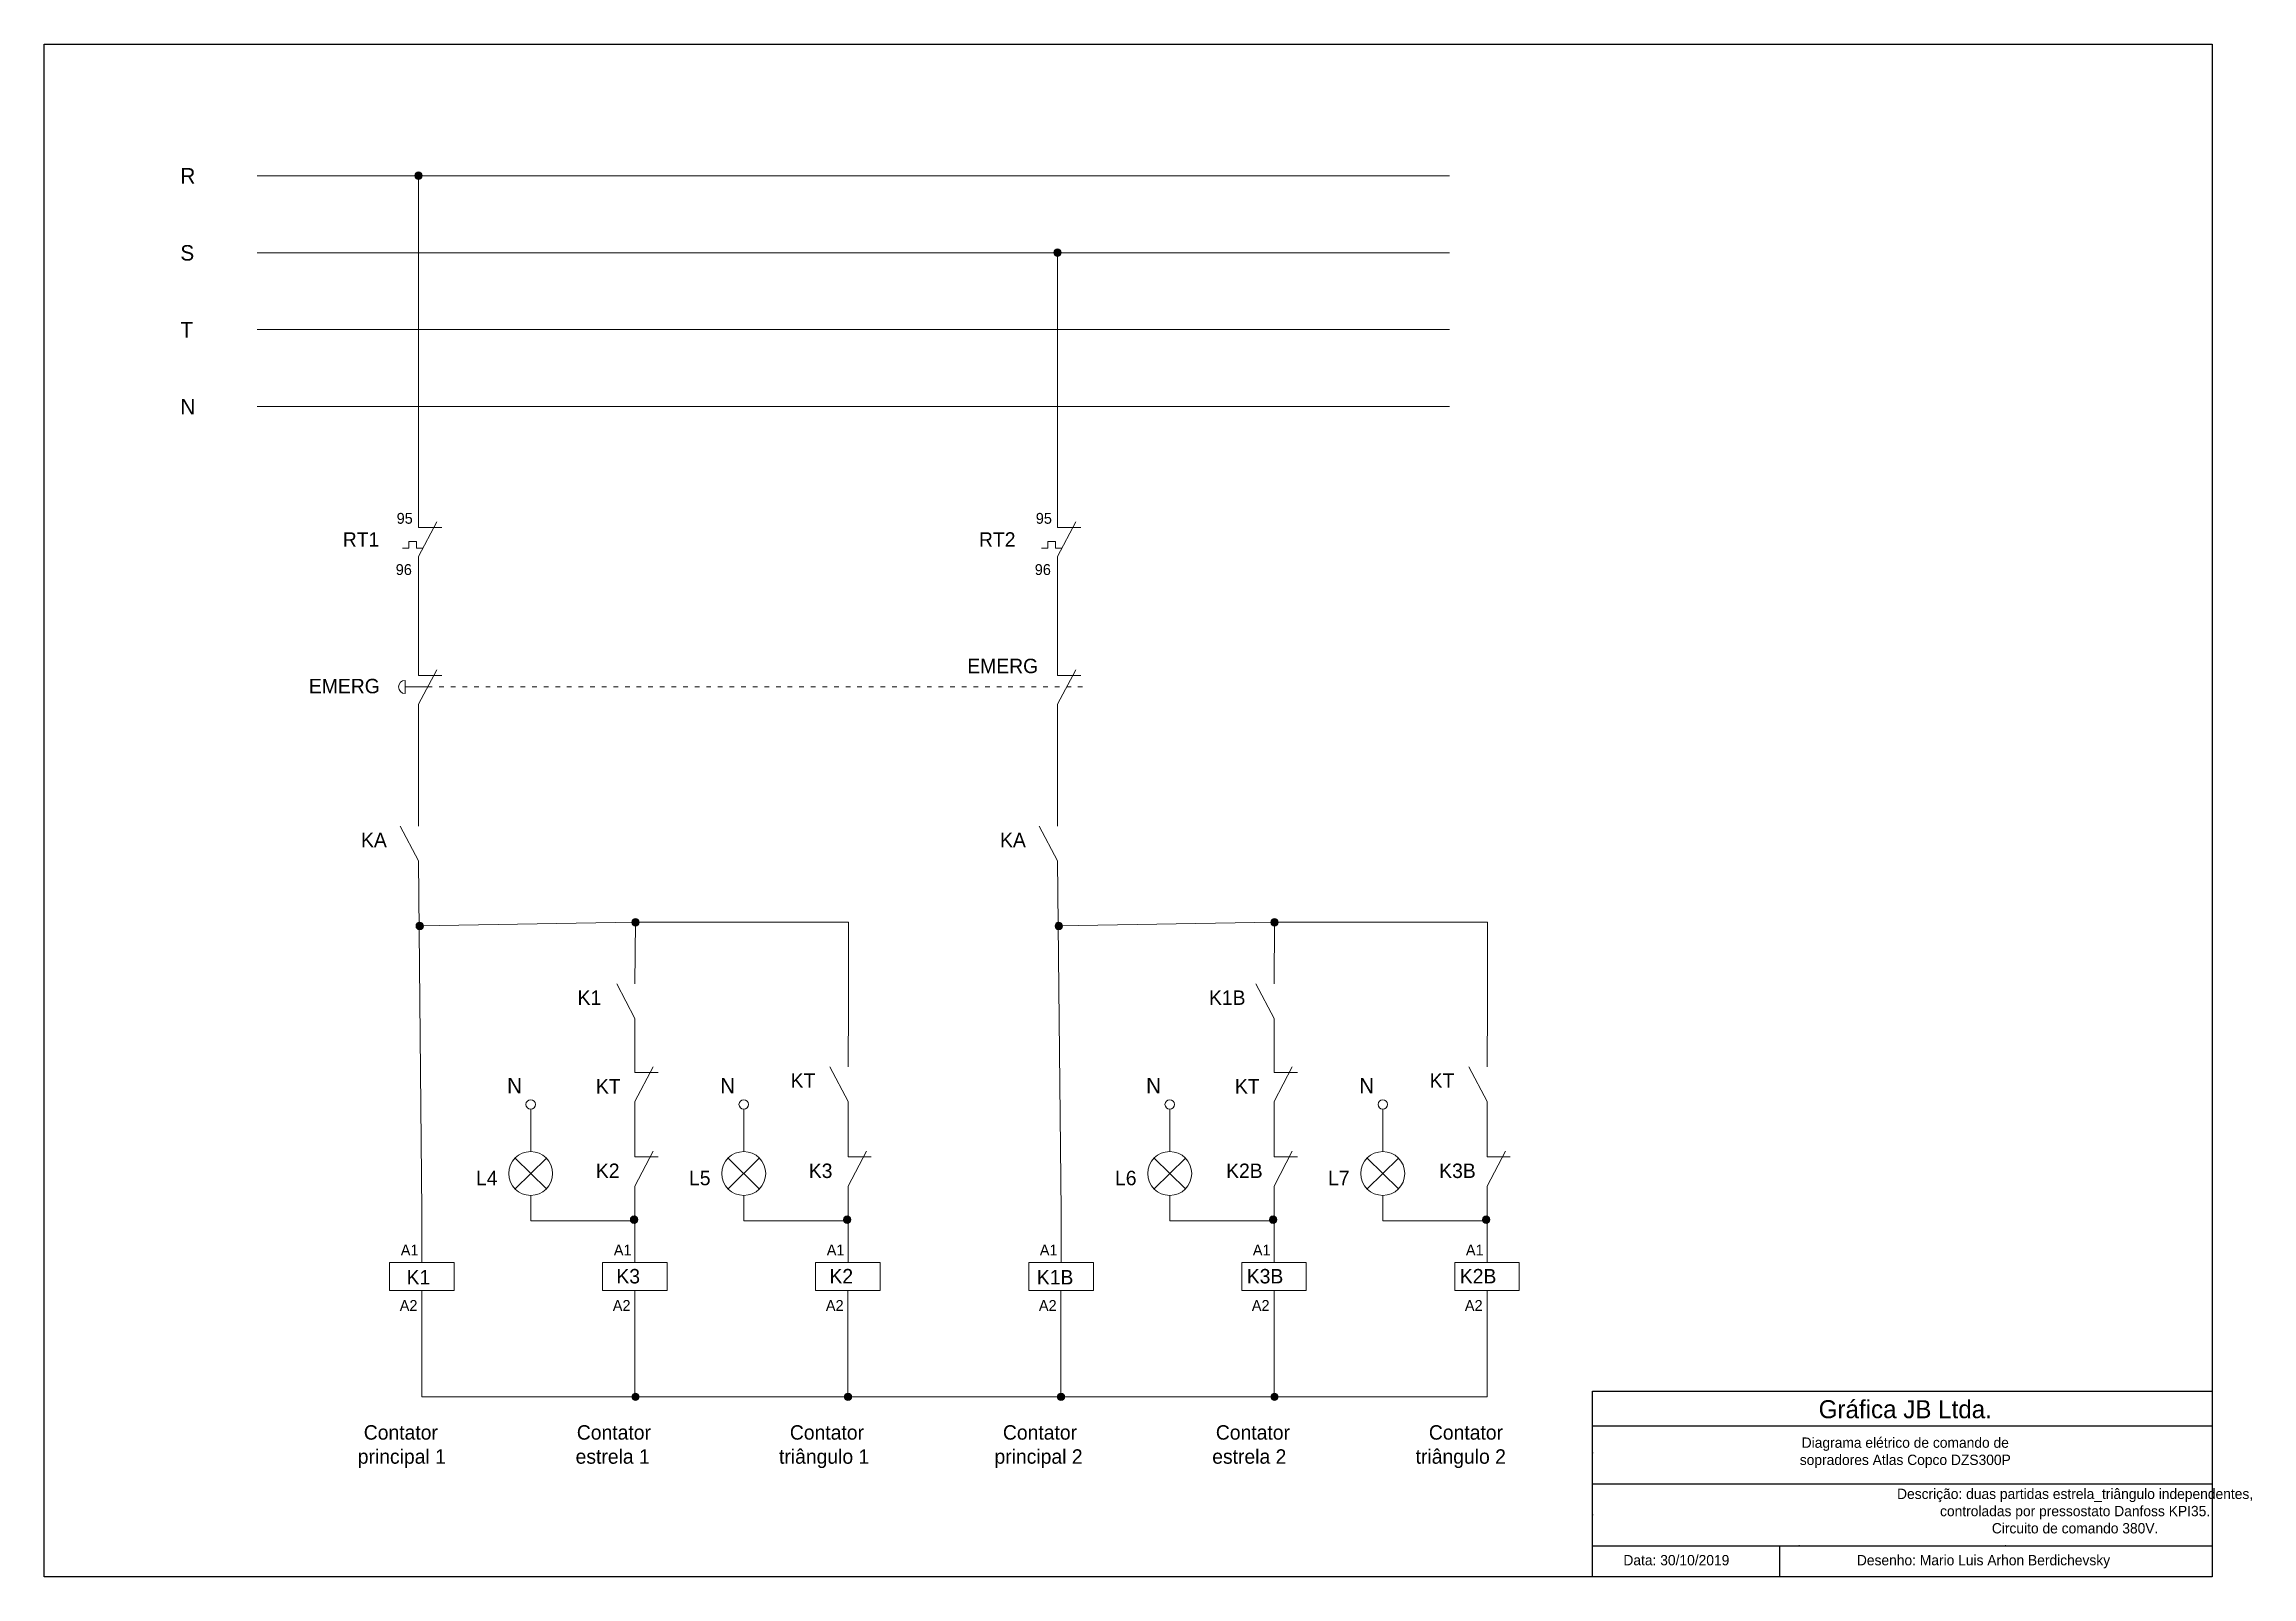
# Model space of a CAD drawing. Header units: millimetres. Extents: x -1551 to 160, y -4332 to 420.
# Drawn here: x -1551 to 160, y -3144 to -1956 of the extents above; entities that cross this region are included whole.
import ezdxf

# ---------------------------------------------------------------- set-up
doc = ezdxf.new("R2010")
doc.units = ezdxf.units.MM
doc.header["$LTSCALE"] = 0.3
doc.header["$MEASUREMENT"] = 0
doc.linetypes.add('ACAD_ISO03W100', pattern=[30, 12, -18])

msp = doc.modelspace()

# ---------------------------------------------------------------- texts
at = {"linetype": 'ACAD_ISO03W100', "lineweight": 15, "attachment_point": 1}
for s, insert, char_height, width in [('R', (-1445.3, -2052.5), 12, 67.001), ('S', (-1445.3, -2112.2), 12, 67.001), ('T', (-1445.3, -2171.9), 12, 67.001), ('N', (-1445.3, -2231.5), 12, 67.001), ('95', (-1277.7, -2319.8), 8.4, 34.362), ('95', (-782.4, -2319.8), 8.4, 34.362), (' RT1', (-1323.6, -2334.8), 11.2, 53.273), (' {\\H2.24x;RT2}', (-828.3, -2334.8), 5, 84.643), ('96', (-1278.4, -2359.5), 8.4, 34.362), ('96', (-783.2, -2359.5), 8.4, 34.362), ('{\\H2.24x;EMERG} ', (-835.5, -2432.8), 5, 33.937), ('{\\H2.24x;EMERG} ', (-1345.7, -2448.4), 5, 33.937), (' {\\H1.6x;KA}', (-1307.9, -2567.7), 7, 64.029), (' {\\H1.6x;KA}', (-812.7, -2567.7), 7, 64.029), (' {\\H1.6x;K1}', (-1140.1, -2689.9), 7, 64.029), (' {\\H1.6x;K1B}', (-650.8, -2689.9), 7, 73.864), (' {\\H1.6x;KT}', (-975, -2754.2), 7, 64.029), (' {\\H1.6x;KT}', (-479.8, -2754.2), 7, 64.029), ('N', (-1192.1, -2757.7), 12, 67.001), (' {\\H1.6x;KT}', (-1125.9, -2758.6), 7, 64.029), ('N', (-1027, -2757.7), 12, 67.001), ('N', (-696.9, -2757.7), 12, 67.001), (' {\\H1.6x;KT}', (-630.7, -2758.6), 7, 64.029), ('N', (-531.8, -2757.7), 12, 67.001), ('L4', (-1216.2, -2829.7), 11.2, 64.029), (' {\\H1.6x;K2}', (-1125.9, -2824.1), 7, 64.029), ('L5', (-1051.1, -2829.7), 11.2, 64.029), (' {\\H1.6x;K3}', (-960.9, -2824.1), 7, 64.029), ('L6', (-721, -2829.7), 11.2, 64.029), (' {\\H1.6x;K2B}', (-637.5, -2824.1), 7, 64.029), ('L7', (-555.9, -2829.7), 11.2, 64.029), (' {\\H1.6x;K3B}', (-472.4, -2824.1), 7, 64.029), ('A1', (-1274.5, -2886.9), 8.4, 34.362), ('A1', (-1109.4, -2886.9), 8.4, 34.362), ('A1', (-944.4, -2886.9), 8.4, 34.362), ('A1', (-779.3, -2886.9), 8.4, 34.362), ('A1', (-614.2, -2886.9), 8.4, 34.362), ('A1', (-449.1, -2886.9), 8.4, 34.362), (' {\\H1.6x;K1}', (-1272.6, -2906.6), 7, 25.32), (' {\\H1.6x;K3}', (-1110, -2905.8), 7, 64.029), (' {\\H1.6x;K2}', (-944.9, -2905.8), 7, 64.029), (' {\\H1.6x;K1B}', (-784.2, -2906.6), 7, 37.39), (' {\\H1.6x;K3B}', (-621.5, -2905.8), 7, 64.029), (' {\\H1.6x;K2B}', (-456.4, -2905.8), 7, 64.029), ('A2', (-1275.3, -2929.9), 8.4, 34.362), ('A2', (-1110.2, -2929.9), 8.4, 34.362), ('A2', (-945.1, -2929.9), 8.4, 34.362), ('A2', (-780, -2929.9), 8.4, 34.362), ('A2', (-615, -2929.9), 8.4, 34.362), ('A2', (-449.9, -2929.9), 8.4, 34.362), ('\\pi14.52082;Contator \\P\\pi9.85415;principal 1', (-1317.7, -3026.9), 11.2, 114.908), ('\\pi14.52082;Contator \\P\\pi13.58749;estrela 1', (-1152.6, -3026.9), 11.2, 114.908), ('\\pi14.52082;Contator \\P\\pi6.12082;triângulo 1', (-987.5, -3026.9), 11.2, 114.908), ('\\pi14.52082;Contator \\P\\pi7.98749;principal 2', (-822.4, -3026.9), 11.2, 114.908), ('\\pi14.52082;Contator \\P\\pi11.72082;estrela 2', (-657.4, -3026.9), 11.2, 114.908), ('\\pi14.52082;Contator \\P\\pi4.25415;triângulo 2', (-492.3, -3026.9), 11.2, 114.908)]:
    msp.add_mtext(s, dxfattribs=dict(at, insert=insert, char_height=char_height, width=width))
at = {"linetype": 'ACAD_ISO03W100', "attachment_point": 2}
for s, insert, char_height, width in [('Gráfica JB Ltda.', (-108.6, -3007.5), 14, 387.715), ('Diagrama elétrico de comando de\\Psopradores Atlas Copco DZS300P', (-108.6, -3036.4), 8, 571.128), ('Descrição: duas partidas estrela_triângulo independentes,\\Pcontroladas por pressostato Danfoss KPI35.\\PCircuito de comando 380V.', (23, -3076.1), 8, 728.84), ('Data: 30/10/2019', (-286, -3127.5), 8, 387.715), ('Desenho: Mario Luis Arhon Berdichevsky', (-48, -3127.5), 8, 387.715)]:
    msp.add_mtext(s, dxfattribs=dict(at, insert=insert, char_height=char_height, width=width))

# ---------------------------------------------------------------- hatches: boundary and pattern name
at = {"lineweight": 15}
h = msp.add_hatch(color=256, dxfattribs=at)
h.dxf.hatch_style = 1
h.paths.add_polyline_path([(-1257.9, -2058.4, 1), (-1263.7, -2058.4, 1)])
h = msp.add_hatch(color=256, dxfattribs=at)
h.dxf.hatch_style = 1
h.paths.add_polyline_path([(-762.7, -2118.1, 1), (-768.4, -2118.1, 1)])
h = msp.add_hatch(color=256, dxfattribs=at)
h.dxf.hatch_style = 1
h.paths.add_polyline_path([(-1089.8, -2637.1, 1), (-1095.5, -2637.1, 1)])
h = msp.add_hatch(color=256, dxfattribs=at)
h.dxf.hatch_style = 1
h.paths.add_polyline_path([(-594.5, -2637.1, 1), (-600.3, -2637.1, 1)])
h = msp.add_hatch(color=256, dxfattribs=at)
h.dxf.hatch_style = 1
h.paths.add_polyline_path([(-1257, -2639.9, 1), (-1262.7, -2639.9, 1)])
h = msp.add_hatch(color=256, dxfattribs=at)
h.dxf.hatch_style = 1
h.paths.add_polyline_path([(-761.7, -2639.9, 1), (-767.5, -2639.9, 1)])
h = msp.add_hatch(color=256, dxfattribs=at)
h.dxf.hatch_style = 1
h.paths.add_polyline_path([(-1096.6, -2867.6, 1), (-1090.8, -2867.6, 1)])
h = msp.add_hatch(color=256, dxfattribs=at)
h.dxf.hatch_style = 1
h.paths.add_polyline_path([(-931.5, -2867.6, 1), (-925.7, -2867.6, 1)])
h = msp.add_hatch(color=256, dxfattribs=at)
h.dxf.hatch_style = 1
h.paths.add_polyline_path([(-601.4, -2867.6, 1), (-595.6, -2867.6, 1)])
h = msp.add_hatch(color=256, dxfattribs=at)
h.dxf.hatch_style = 1
h.paths.add_polyline_path([(-436.3, -2867.6, 1), (-430.5, -2867.6, 1)])
h = msp.add_hatch(color=256, dxfattribs=at)
h.dxf.hatch_style = 1
h.paths.add_polyline_path([(-1089.8, -3004.9, 1), (-1095.5, -3004.9, 1)])
h = msp.add_hatch(color=256, dxfattribs=at)
h.dxf.hatch_style = 1
h.paths.add_polyline_path([(-925.1, -3004.9, 1), (-930.8, -3004.9, 1)])
h = msp.add_hatch(color=256, dxfattribs=at)
h.dxf.hatch_style = 1
h.paths.add_polyline_path([(-760, -3004.9, 1), (-765.8, -3004.9, 1)])
h = msp.add_hatch(color=256, dxfattribs=at)
h.dxf.hatch_style = 1
h.paths.add_polyline_path([(-594.5, -3004.9, 1), (-600.3, -3004.9, 1)])

# ---------------------------------------------------------------- linework, layer by layer
for p, q in [((-1385.9, -2058.4), (-461.7, -2058.4)), ((-1260.8, -2331.1), (-1260.8, -2058.4)), ((-1385.9, -2118.1), (-461.7, -2118.1)), ((-765.6, -2331.1), (-765.6, -2118.1)), ((-1385.9, -2177.7), (-461.7, -2177.7)), ((-1385.9, -2237.4), (-461.7, -2237.4)), ((-1260.8, -2353.6), (-1246.6, -2326.8)), ((-1260.8, -2331.1), (-1242.8, -2331.1)), ((-765.6, -2353.6), (-751.4, -2326.8)), ((-765.6, -2331.1), (-747.6, -2331.1)), ((-1260.8, -2353.6), (-1260.8, -2445.7)), ((-765.6, -2353.6), (-765.6, -2445.7)), ((-1260.8, -2468.1), (-1246.6, -2441.3)), ((-1260.8, -2445.7), (-1242.8, -2445.7)), ((-765.6, -2468.1), (-751.4, -2441.3)), ((-765.6, -2445.7), (-747.6, -2445.7)), ((-1271.1, -2449.6), (-1271.1, -2459.8)), ((-1253.7, -2454.7), (-1271.1, -2454.7)), ((-1260.8, -2468.1), (-1260.8, -2562.6)), ((-765.6, -2468.1), (-765.6, -2562.6)), ((-1260.8, -2589.4), (-1275, -2562.6)), ((-765.6, -2589.4), (-779.7, -2562.6)), ((-1260.8, -2589.4), (-1258.1, -2861)), ((-765.6, -2589.4), (-762.8, -2861)), ((-765.6, -2589.4), (-762.8, -2861)), ((-1093, -2637.1), (-1259.8, -2639.9)), ((-1093, -2684.8), (-1092.6, -2637.1)), ((-927.6, -2637.1), (-1093, -2637.1)), ((-927.6, -2701.4), (-927.6, -2637.1)), ((-597.7, -2637.1), (-764.6, -2639.9)), ((-597.7, -2684.8), (-597.4, -2637.1)), ((-432.3, -2637.1), (-597.7, -2637.1)), ((-432.3, -2701.4), (-432.3, -2637.1)), ((-1093, -2711.7), (-1107.1, -2684.8)), ((-597.7, -2711.7), (-611.9, -2684.8)), ((-927.9, -2749.1), (-927.6, -2701.4)), ((-432.7, -2749.1), (-432.3, -2701.4)), ((-1093, -2753.5), (-1093, -2711.7)), ((-597.7, -2753.5), (-597.7, -2711.7)), ((-1093, -2776), (-1078.8, -2749.1)), ((-1093, -2753.5), (-1075, -2753.5)), ((-927.9, -2776), (-942.1, -2749.1)), ((-597.7, -2776), (-583.6, -2749.1)), ((-597.7, -2753.5), (-579.7, -2753.5)), ((-432.7, -2776), (-446.8, -2749.1)), ((-1173.8, -2814.8), (-1173.8, -2782)), ((-1093, -2819), (-1093, -2776)), ((-1008.7, -2814.8), (-1008.7, -2782)), ((-927.9, -2819), (-927.9, -2776)), ((-678.6, -2814.8), (-678.6, -2782)), ((-597.7, -2819), (-597.7, -2776)), ((-513.5, -2814.8), (-513.5, -2782)), ((-432.7, -2819), (-432.7, -2776)), ((-1185.8, -2843.8), (-1161.7, -2819.8)), ((-1185.8, -2819.8), (-1161.7, -2843.8)), ((-1093, -2841.5), (-1078.8, -2814.6)), ((-1093, -2819), (-1075, -2819)), ((-1020.7, -2843.8), (-996.7, -2819.8)), ((-1020.7, -2819.8), (-996.7, -2843.8)), ((-927.9, -2841.5), (-913.7, -2814.6)), ((-927.9, -2819), (-909.9, -2819)), ((-690.6, -2843.8), (-666.5, -2819.8)), ((-690.6, -2819.8), (-666.5, -2843.8)), ((-597.7, -2841.5), (-583.6, -2814.6)), ((-597.7, -2819), (-579.7, -2819)), ((-525.5, -2843.8), (-501.4, -2819.8)), ((-525.5, -2819.8), (-501.4, -2843.8)), ((-432.7, -2841.5), (-418.5, -2814.6)), ((-432.7, -2819), (-414.7, -2819)), ((-1173.8, -2848.8), (-1173.8, -2868.5)), ((-1093, -2841.5), (-1093, -2875.1)), ((-1008.7, -2848.8), (-1008.7, -2868.5)), ((-927.9, -2841.5), (-927.9, -2875.1)), ((-678.6, -2848.8), (-678.6, -2868.5)), ((-597.7, -2841.5), (-597.7, -2875.1)), ((-513.5, -2848.8), (-513.5, -2868.5)), ((-432.7, -2841.5), (-432.7, -2875.1)), ((-1258.1, -2900.9), (-1258.1, -2861)), ((-1173.8, -2868.5), (-1093, -2868.5)), ((-1008.7, -2868.5), (-927.9, -2868.5)), ((-762.8, -2900.9), (-762.8, -2861)), ((-678.6, -2868.5), (-597.7, -2868.5)), ((-513.5, -2868.5), (-432.7, -2868.5)), ((-1093, -2900.9), (-1093, -2875.1)), ((-927.9, -2900.9), (-927.9, -2875.1)), ((-597.7, -2900.9), (-597.7, -2875.1)), ((-432.7, -2900.9), (-432.7, -2875.1)), ((-1258.1, -2922.5), (-1258.1, -2964.5)), ((-1093, -2922.5), (-1093, -2964.5)), ((-928, -2922.5), (-928, -2964.5)), ((-762.9, -2922.5), (-762.9, -2964.5)), ((-597.8, -2922.5), (-597.8, -2964.5)), ((-432.7, -2922.5), (-432.7, -2964.5)), ((-1258.1, -2964.5), (-1258.1, -3004.9)), ((-1093, -2964.5), (-1093, -3004.9)), ((-928, -2964.5), (-928, -3004.9)), ((-762.9, -2964.5), (-762.9, -3004.9)), ((-597.8, -2964.5), (-597.8, -3004.9)), ((-432.7, -2964.5), (-432.7, -3004.9)), ((-1258.1, -3004.9), (-762.9, -3004.9)), ((-762.9, -3004.9), (-597.8, -3004.9)), ((-597.8, -3004.9), (-432.7, -3004.9))]:
    msp.add_line(p, q, dxfattribs=at)
at = {"linetype": 'ACAD_ISO03W100', "lineweight": 15}
msp.add_line((-1253.7, -2454.7), (-742.7, -2454.7), dxfattribs=at)
for p, q in [((-350.9, -3144.4), (-350.9, -3000.4)), ((-350.9, -3000.4), (129.1, -3000.4)), ((-350.9, -3027.5), (129.1, -3027.5)), ((129.1, -3024.4), (129.1, -3144.4)), ((-350.9, -3072.4), (129.1, -3072.4)), ((-350.9, -3120.4), (129.1, -3120.4)), ((-206, -3120.4), (-206, -3144.4)), ((129.1, -3144.4), (-350.9, -3144.4))]:
    msp.add_line(p, q)
msp.add_lwpolyline([(-1550.9, -1956.4), (129.1, -1956.4), (129.1, -3144.4), (-1550.9, -3144.4)], close=True)
at = {"lineweight": 15}
for points in [[(-1257.4, -2347.2), (-1262.4, -2347.2), (-1262.4, -2342), (-1268.2, -2342), (-1268.2, -2347.2), (-1273.1, -2347.2)], [(-762.2, -2347.2), (-767.1, -2347.2), (-767.1, -2342), (-773, -2342), (-773, -2347.2), (-777.9, -2347.2)]]:
    msp.add_lwpolyline(points, dxfattribs=at)
for points in [[(-1283.2, -2900.7), (-1233.1, -2900.7), (-1233.1, -2922.5), (-1283.2, -2922.5)], [(-1118.1, -2900.7), (-1068, -2900.7), (-1068, -2922.5), (-1118.1, -2922.5)], [(-953, -2900.7), (-902.9, -2900.7), (-902.9, -2922.5), (-953, -2922.5)], [(-787.9, -2900.7), (-737.8, -2900.7), (-737.8, -2922.5), (-787.9, -2922.5)], [(-622.8, -2900.7), (-572.8, -2900.7), (-572.8, -2922.5), (-622.8, -2922.5)], [(-457.8, -2900.7), (-407.7, -2900.7), (-407.7, -2922.5), (-457.8, -2922.5)]]:
    msp.add_lwpolyline(points, close=True, dxfattribs=at)
for centre, radius in [((-1260.8, -2058.4), 2.88), ((-765.6, -2118.1), 2.88), ((-1092.6, -2637.1), 2.88), ((-597.4, -2637.1), 2.88), ((-1259.8, -2639.9), 2.88), ((-764.6, -2639.9), 2.88), ((-1173.8, -2778.3), 3.7), ((-1008.7, -2778.3), 3.7), ((-678.6, -2778.3), 3.7), ((-513.5, -2778.3), 3.7), ((-1173.8, -2831.8), 17), ((-1008.7, -2831.8), 17), ((-678.6, -2831.8), 17), ((-513.5, -2831.8), 17), ((-1093.7, -2867.6), 2.88), ((-928.6, -2867.6), 2.88), ((-598.5, -2867.6), 2.88), ((-433.4, -2867.6), 2.88), ((-1092.6, -3004.9), 2.88), ((-928, -3004.9), 2.88), ((-762.9, -3004.9), 2.88), ((-597.4, -3004.9), 2.88)]:
    msp.add_circle(centre, radius, dxfattribs=at)
msp.add_arc((-1271.1, -2454.7), 5.1, 90, 270, dxfattribs=at)
for p in [(-350.9, -3048.4), (-350.9, -3072.4), (-350.9, -3096.4), (-350.9, -3120.4), (-190.9, -3120.4), (-30.9, -3120.4)]:
    msp.add_point(p)

msp.set_redraw_order([(e.dxf.handle, doc.entitydb.next_handle()) for e in msp.query("TEXT MTEXT ATTDEF DIMENSION ARC_DIMENSION")])  # texts and dimensions are drawn at this point

doc.saveas('drawing.dxf')
